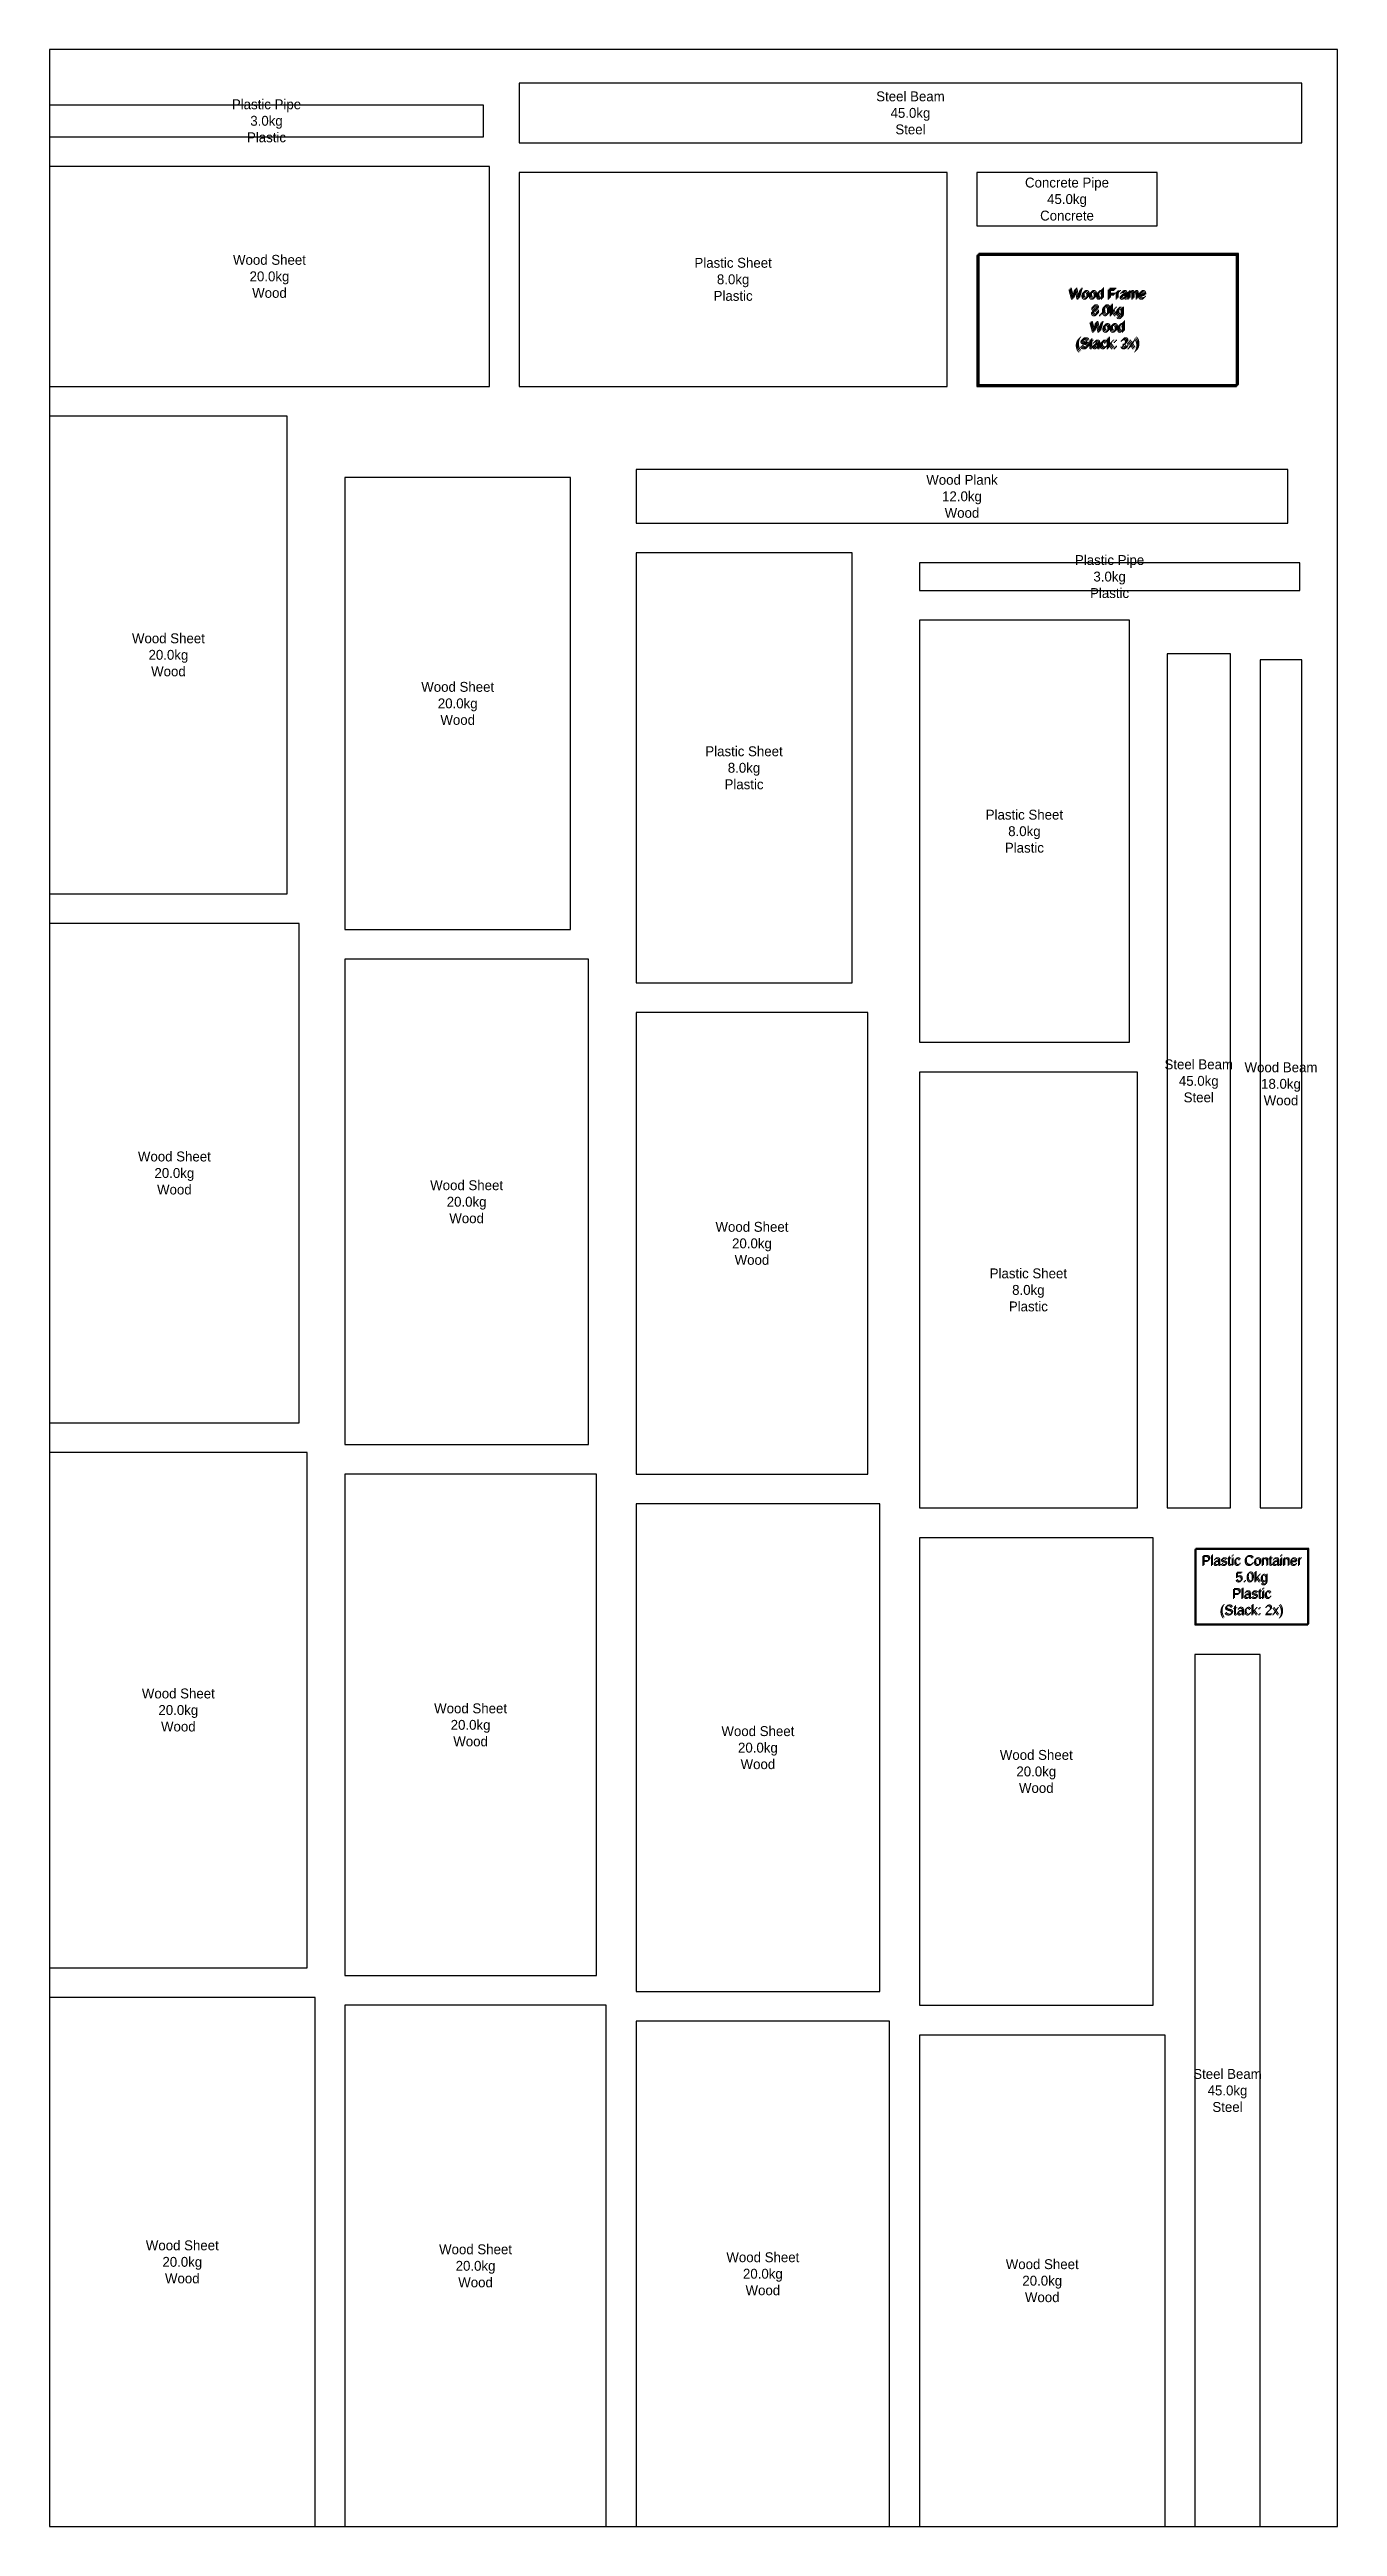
# Model space of a CAD drawing. Header units: metres. Extents: x -6 to 650, y 0 to 5450.
# Drawn here: x 0 to 650, y 0 to 1250 of the extents above; entities that cross this region are included whole.
import ezdxf

# ---------------------------------------------------------------- set-up
doc = ezdxf.new("R2010")
doc.units = ezdxf.units.M

msp = doc.modelspace()

# ---------------------------------------------------------------- texts
at = {"char_height": 5, "attachment_point": 5}
for s, insert in [('Plastic Pipe\\P3.0kg\\PPlastic', (109.5, 1214)), ('Steel Beam\\P45.0kg\\PSteel', (434.5, 1218)), ('Concrete Pipe\\P45.0kg\\PConcrete', (513.5, 1174.5)), ('Wood Sheet\\P20.0kg\\PWood', (111, 1135.5)), ('Plastic Sheet\\P8.0kg\\PPlastic', (345, 1134)), ('Wood Frame\\P8.0kg\\PWood\\P(Stack: 3x)', (533.5, 1113)), ('Wood Frame\\P8.0kg\\PWood\\P(Stack: 2x)', (534, 1113.5)), ('Wood Frame\\P8.0kg\\PWood\\P(Stack: 3x)', (534.5, 1114)), ('Wood Plank\\P12.0kg\\PWood', (460.5, 1024.5)), ('Plastic Pipe\\P3.0kg\\PPlastic', (535, 984)), ('Wood Sheet\\P20.0kg\\PWood', (60, 944.5)), ('Wood Sheet\\P20.0kg\\PWood', (206, 920)), ('Plastic Sheet\\P8.0kg\\PPlastic', (350.5, 887.5)), ('Plastic Sheet\\P8.0kg\\PPlastic', (492, 855.5)), ('Steel Beam\\P45.0kg\\PSteel', (580, 729.5)), ('Wood Beam\\P18.0kg\\PWood', (621.5, 728)), ('Wood Sheet\\P20.0kg\\PWood', (63, 683)), ('Wood Sheet\\P20.0kg\\PWood', (210.5, 668.5)), ('Wood Sheet\\P20.0kg\\PWood', (354.5, 647.5)), ('Plastic Sheet\\P8.0kg\\PPlastic', (494, 624)), ('Plastic Container\\P5.0kg\\PPlastic\\P(Stack: 2x)', (606.5, 474)), ('Plastic Container\\P5.0kg\\PPlastic\\P(Stack: 2x)', (607, 474.5)), ('Wood Sheet\\P20.0kg\\PWood', (65, 412)), ('Wood Sheet\\P20.0kg\\PWood', (212.5, 404.5)), ('Wood Sheet\\P20.0kg\\PWood', (357.5, 393)), ('Wood Sheet\\P20.0kg\\PWood', (498, 381)), ('Steel Beam\\P45.0kg\\PSteel', (594.5, 220)), ('Wood Sheet\\P20.0kg\\PWood', (67, 133.5)), ('Wood Sheet\\P20.0kg\\PWood', (215, 131.5)), ('Wood Sheet\\P20.0kg\\PWood', (360, 127.5)), ('Wood Sheet\\P20.0kg\\PWood', (501, 124))]:
    msp.add_mtext(s, dxfattribs=dict(at, insert=insert))

# ---------------------------------------------------------------- linework, layer by layer
for points in [[(0, 0), (650, 0), (650, 1250), (0, 1250), (0, 0)], [(237, 1203), (632, 1203), (632, 1233), (237, 1233), (237, 1203)], [(0, 1206), (219, 1206), (219, 1222), (0, 1222), (0, 1206)], [(0, 1080), (222, 1080), (222, 1191), (0, 1191), (0, 1080)], [(237, 1080), (453, 1080), (453, 1188), (237, 1188), (237, 1080)], [(468, 1161), (559, 1161), (559, 1188), (468, 1188), (468, 1161)], [(468, 1080), (599, 1080), (599, 1146), (468, 1146), (468, 1080)], [(468.5, 1080.5), (599.5, 1080.5), (599.5, 1146.5), (468.5, 1146.5), (468.5, 1080.5)], [(469, 1081), (600, 1081), (600, 1147), (469, 1147), (469, 1081)], [(0, 824), (120, 824), (120, 1065), (0, 1065), (0, 824)], [(296, 1011), (625, 1011), (625, 1038), (296, 1038), (296, 1011)], [(149, 806), (263, 806), (263, 1034), (149, 1034), (149, 806)], [(296, 779), (405, 779), (405, 996), (296, 996), (296, 779)], [(439, 977), (631, 977), (631, 991), (439, 991), (439, 977)], [(439, 749), (545, 749), (545, 962), (439, 962), (439, 749)], [(564, 514), (596, 514), (596, 945), (564, 945), (564, 514)], [(611, 514), (632, 514), (632, 942), (611, 942), (611, 514)], [(0, 557), (126, 557), (126, 809), (0, 809), (0, 557)], [(149, 546), (272, 546), (272, 791), (149, 791), (149, 546)], [(296, 531), (413, 531), (413, 764), (296, 764), (296, 531)], [(439, 514), (549, 514), (549, 734), (439, 734), (439, 514)], [(0, 282), (130, 282), (130, 542), (0, 542), (0, 282)], [(149, 278), (276, 278), (276, 531), (149, 531), (149, 278)], [(296, 270), (419, 270), (419, 516), (296, 516), (296, 270)], [(439, 263), (557, 263), (557, 499), (439, 499), (439, 263)], [(578, 455), (635, 455), (635, 493), (578, 493), (578, 455)], [(578.5, 455.5), (635.5, 455.5), (635.5, 493.5), (578.5, 493.5), (578.5, 455.5)], [(578, 0), (611, 0), (611, 440), (578, 440), (578, 0)], [(0, 0), (134, 0), (134, 267), (0, 267), (0, 0)], [(149, 0), (281, 0), (281, 263), (149, 263), (149, 0)], [(296, 0), (424, 0), (424, 255), (296, 255), (296, 0)], [(439, 0), (563, 0), (563, 248), (439, 248), (439, 0)]]:
    msp.add_lwpolyline(points, close=True)

msp.set_redraw_order([(e.dxf.handle, doc.entitydb.next_handle()) for e in msp.query("TEXT MTEXT ATTDEF DIMENSION ARC_DIMENSION")])  # texts and dimensions are drawn at this point

doc.saveas('drawing.dxf')
